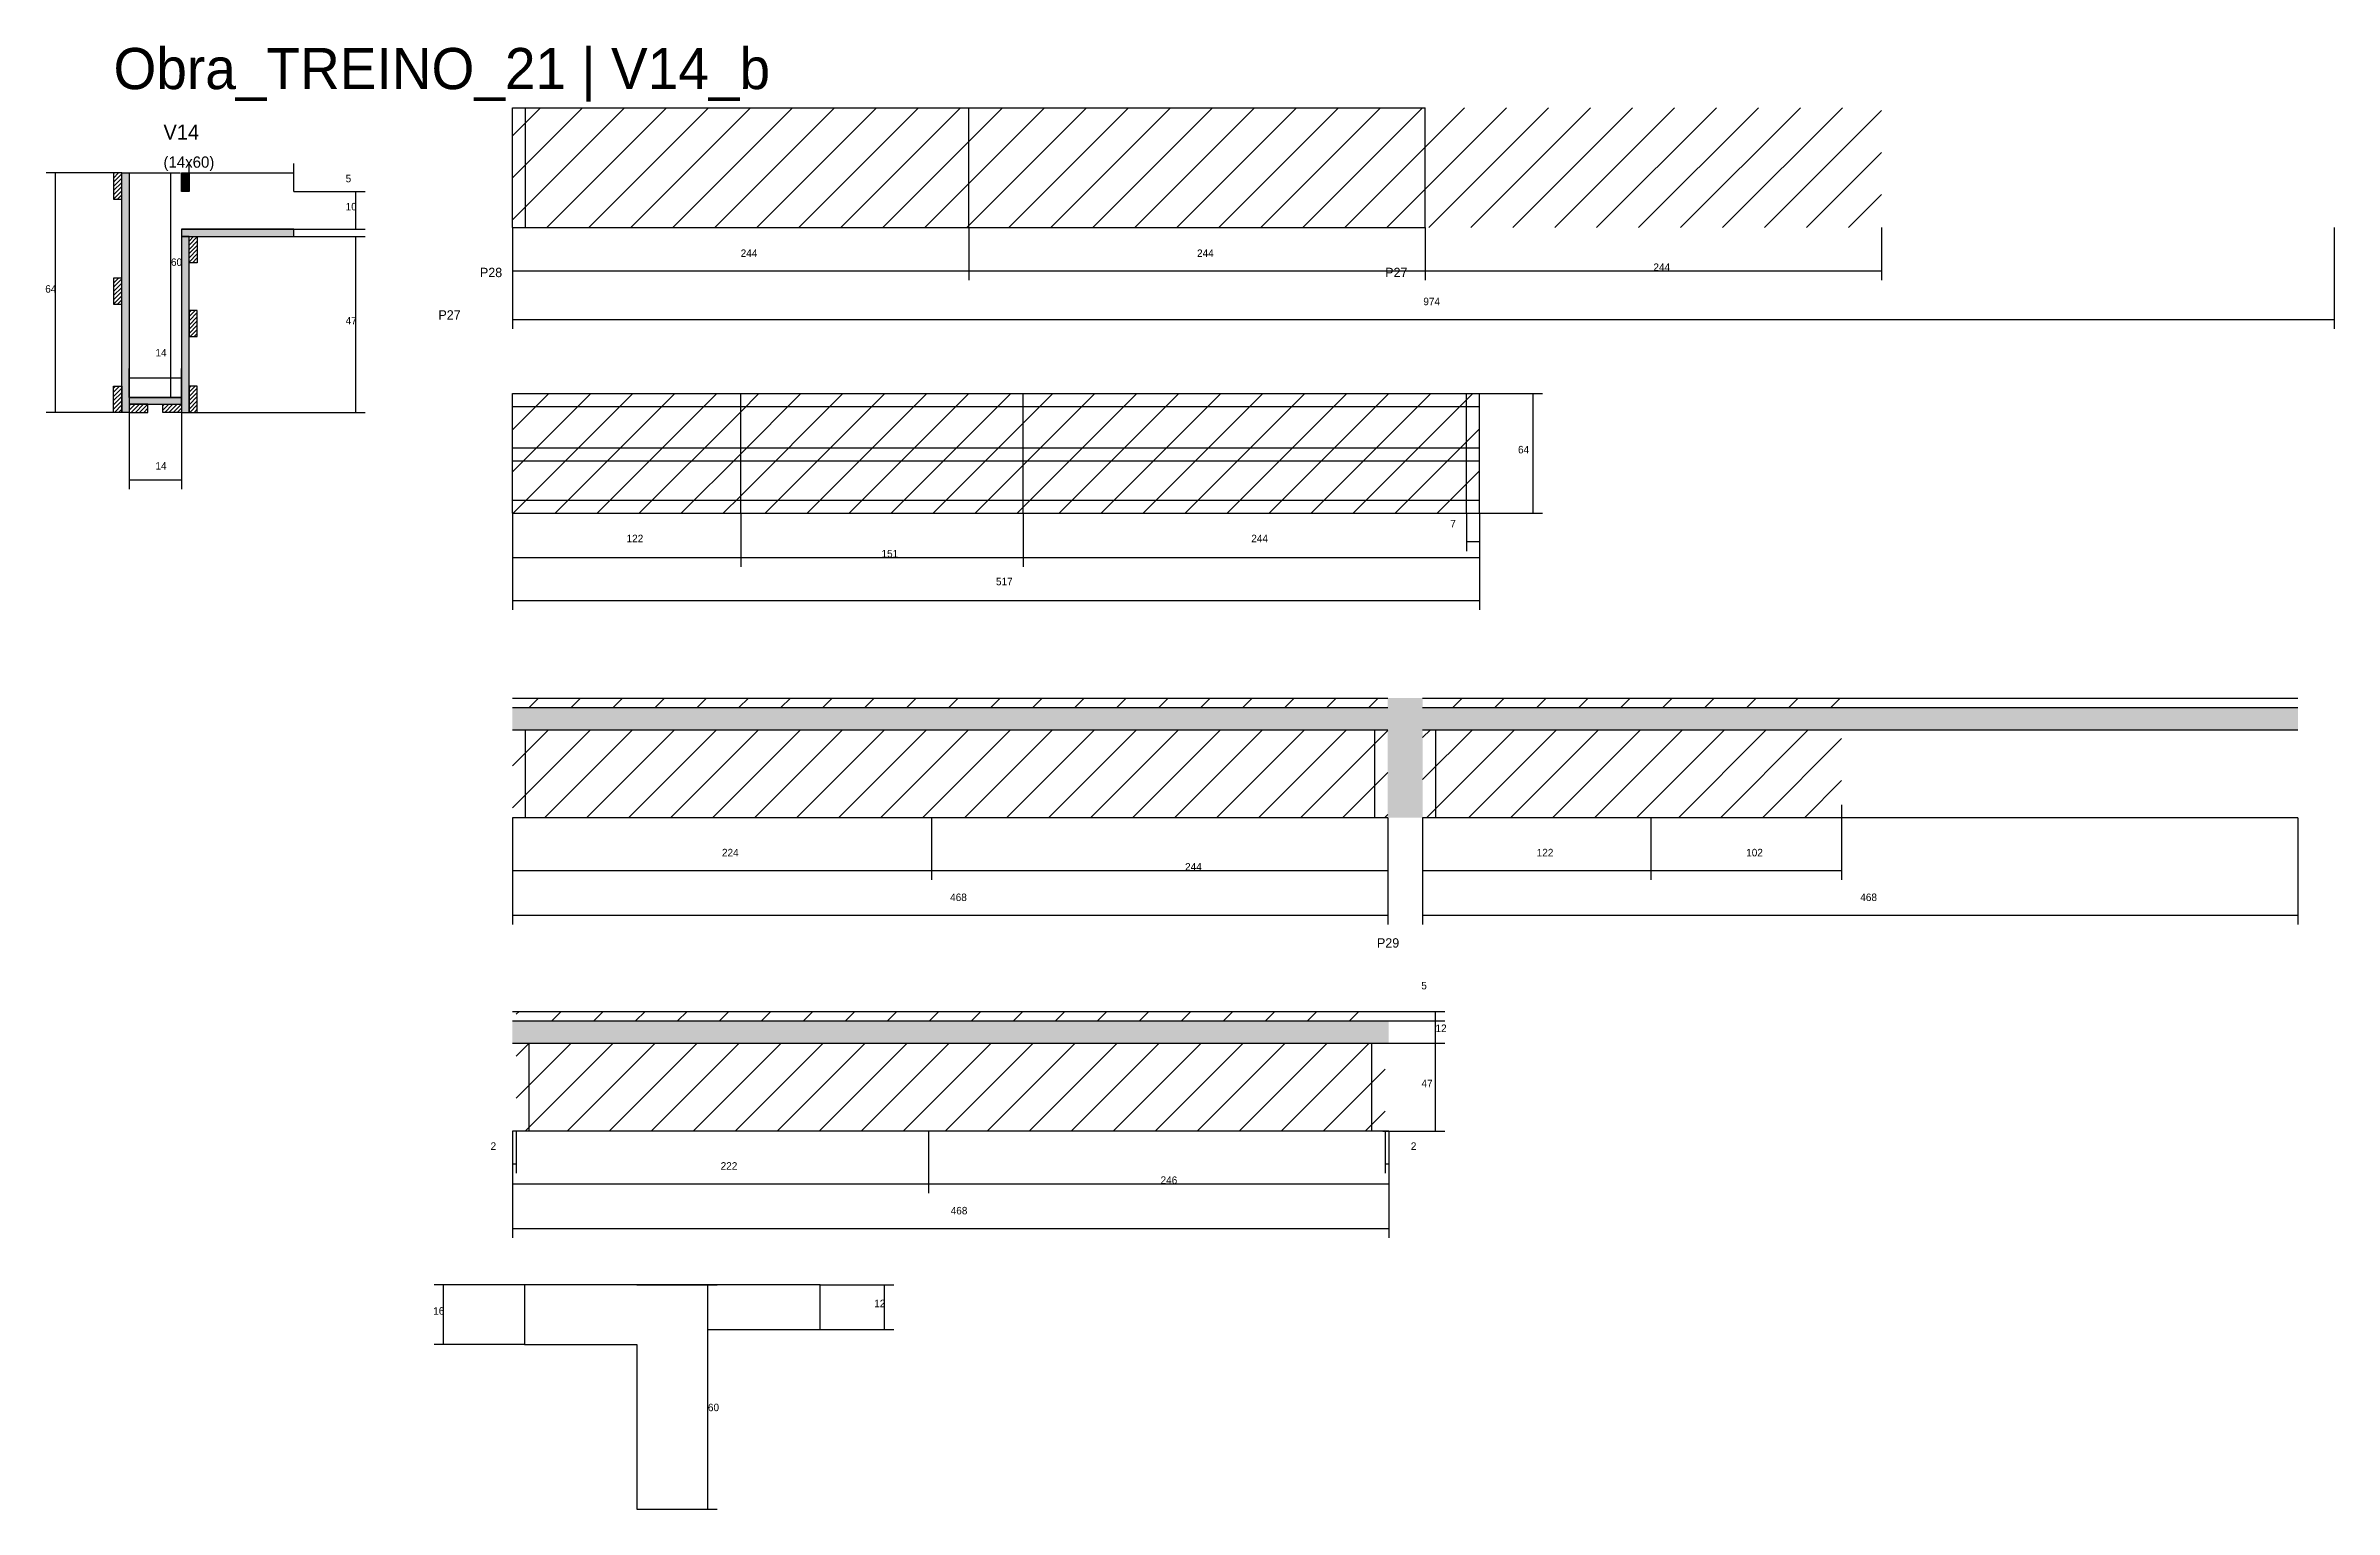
# Model space of a CAD drawing. Header units: metres. Extents: x -41 to 34800, y -36000 to 1848.
# Drawn here: x 14544 to 15767, y -24219 to -23437 of the extents above; entities that cross this region are included whole.
import ezdxf

# ---------------------------------------------------------------- set-up
doc = ezdxf.new("R2010")
doc.units = ezdxf.units.M
for name, color, linetype in [('CONCRETO', 251, 'Continuous'), ('COTA', 4, 'Continuous'), ('Cota Seção (2x)', 4, 'Continuous'), ('Hachura', 253, 'Continuous'), ('LABEL_ID', 3, 'Continuous'), ('Madeira', 126, 'Continuous'), ('NOMENCLATURA', 7, 'Continuous'), ('Painéis', 200, 'Continuous'), ('SARR_2.2x7', 40, 'Continuous'), ('Texto Seção', 7, 'Continuous')]:
    doc.layers.add(name, color=color, linetype=linetype)

msp = doc.modelspace()

# ---------------------------------------------------------------- texts
at = {"layer": 'COTA'}
for s, p in [('5', (14704.1, -23509.8)), ('10', (14704.1, -23524.8)), ('244', (14915.3, -23549.7)), ('244', (15159.3, -23549.7)), ('64', (14543.5, -23568.8)), ('244', (15403.3, -23557.2)), ('974', (15280.3, -23575.5)), ('47', (14704.1, -23585.8)), ('64', (15330.9, -23654.7)), ('14', (14602.4, -23663.4)), ('122', (14854.3, -23702.2)), ('244', (15188.3, -23702.2)), ('7', (15294.7, -23694.3)), ('151', (14990.6, -23710.3)), ('517', (15051.8, -23725.2)), ('224', (14905.3, -23870.1)), ('122', (15340.9, -23870.1)), ('102', (15452.9, -23870.1)), ('244', (15152.9, -23877.7)), ('468', (15027.3, -23894)), ('468', (15513.9, -23894)), ('5', (15279.2, -23941.2)), ('12', (15286.8, -23964)), ('47', (15279.3, -23993.5)), ('2', (14781.6, -24027)), ('2', (15273.6, -24027)), ('222', (14904.6, -24037.6)), ('246', (15139.8, -24045.2)), ('468', (15027.6, -24061.5)), ('16', (14750.9, -24115.1)), ('12', (14986.7, -24111.1))]:
    msp.add_text(s, height=4, dxfattribs=at).set_placement(p)
at = {"layer": 'Cota Seção (2x)'}
for s, p in [('60', (14610.7, -23554.5)), ('14', (14602.4, -23602.9)), ('60', (14897.8, -24166.7))]:
    msp.add_text(s, height=4, dxfattribs=at).set_placement(p)
at = {"layer": 'LABEL_ID'}
msp.add_text('Obra_TREINO_21 | V14_b', height=22, dxfattribs=at).set_placement((14580, -23460))
at = {"layer": 'NOMENCLATURA'}
for s, p in [('P28', (14775.9, -23560.5)), ('P27', (15259.9, -23560.5)), ('P27', (14753.7, -23583.2)), ('P29', (15255.5, -23918.9))]:
    msp.add_text(s, height=5, dxfattribs=at).set_placement(p)
at = {"layer": 'Texto Seção'}
for s, height, p in [('V14', 8, (14606.7, -23487)), ('(14x60)', 6, (14606.7, -23502))]:
    msp.add_text(s, height=height, dxfattribs=at).set_placement(p)

# ---------------------------------------------------------------- hatches: boundary and pattern name
at = {"layer": 'COTA'}
h = msp.add_hatch(dxfattribs=at)
h.set_pattern_fill('AR-CONC', scale=0.03)
h.paths.add_polyline_path([(15279.9, -23802.5), (15747.9, -23802.5), (15747.9, -23790.5), (15279.9, -23790.5), (15279.9, -23785.5), (15261.3, -23785.5), (15261.3, -23790.5), (14793.3, -23790.5), (14793.3, -23802.5), (15261.3, -23802.5), (15261.3, -23849.5), (15279.9, -23849.5)])
h = msp.add_hatch(dxfattribs=at)
h.set_pattern_fill('AR-CONC', scale=0.03)
h.paths.add_polyline_path([(14793.3, -23958), (14793.3, -23970), (15261.8, -23970), (15261.8, -23958)])
at = {"layer": 'Hachura'}
h = msp.add_hatch(dxfattribs=at)
h.set_pattern_fill('ANSI31', scale=5)
h.paths.add_polyline_path([(15037.3, -23534), (15037.3, -23470), (14793.3, -23470), (14793.3, -23534)])
h = msp.add_hatch(dxfattribs=at)
h.set_pattern_fill('ANSI31', scale=5)
h.paths.add_polyline_path([(15037.3, -23470), (15037.3, -23534), (15281.3, -23534), (15281.3, -23470)])
h = msp.add_hatch(dxfattribs=at)
h.set_pattern_fill('ANSI31', scale=5)
h.paths.add_polyline_path([(15525.3, -23534), (15525.3, -23470), (15281.3, -23470), (15281.3, -23534)])
h = msp.add_hatch(dxfattribs=at)
h.set_pattern_fill('ANSI31', scale=0.5)
h.paths.add_polyline_path([(14584.4, -23504.8), (14580, -23504.8), (14580, -23504.8), (14580, -23518.8), (14580, -23518.8), (14584.4, -23518.8), (14584.4, -23518.8), (14584.4, -23504.8)])
h = msp.add_hatch(color=8, dxfattribs=at)
h.dxf.hatch_style = 1
h.paths.add_polyline_path([(14584.4, -23504.8), (14588.4, -23504.8), (14588.4, -23504.8), (14588.4, -23632.8), (14588.4, -23632.8), (14584.4, -23632.8), (14584.4, -23632.8), (14584.4, -23504.8)])
h = msp.add_hatch(color=8, dxfattribs=at)
h.dxf.hatch_style = 1
h.paths.add_polyline_path([(14616.4, -23504.8), (14620.4, -23504.8), (14620.4, -23504.8), (14620.4, -23514.8), (14620.4, -23514.8), (14616.4, -23514.8), (14616.4, -23514.8), (14616.4, -23504.8)])
h = msp.add_hatch(color=8, dxfattribs=at)
h.dxf.hatch_style = 1
h.paths.add_polyline_path([(14676.4, -23538.8), (14676.4, -23534.8), (14676.4, -23534.8), (14616.4, -23534.8), (14616.4, -23534.8), (14616.4, -23538.8), (14616.4, -23538.8), (14676.4, -23538.8)])
h = msp.add_hatch(color=8, dxfattribs=at)
h.dxf.hatch_style = 1
h.paths.add_polyline_path([(14620.4, -23538.8), (14616.4, -23538.8), (14616.4, -23538.8), (14616.4, -23632.8), (14616.4, -23632.8), (14620.4, -23632.8), (14620.4, -23632.8), (14620.4, -23538.8)])
h = msp.add_hatch(dxfattribs=at)
h.set_pattern_fill('ANSI31', scale=0.5)
h.paths.add_polyline_path([(14620.4, -23538.8), (14624.8, -23538.8), (14624.8, -23538.8), (14624.8, -23552.8), (14624.8, -23552.8), (14620.4, -23552.8), (14620.4, -23552.8), (14620.4, -23538.8)])
h = msp.add_hatch(dxfattribs=at)
h.set_pattern_fill('ANSI31', scale=0.5)
h.paths.add_polyline_path([(14580, -23575), (14584.4, -23575), (14584.4, -23575), (14584.4, -23561), (14584.4, -23561), (14580, -23561), (14580, -23561), (14580, -23575)])
h = msp.add_hatch(dxfattribs=at)
h.set_pattern_fill('ANSI31', scale=0.5)
h.paths.add_polyline_path([(14620.4, -23592.3), (14624.8, -23592.3), (14624.8, -23592.3), (14624.8, -23578.3), (14624.8, -23578.3), (14620.4, -23578.3), (14620.4, -23578.3), (14620.4, -23592.3)])
h = msp.add_hatch(dxfattribs=at)
h.set_pattern_fill('ANSI31', scale=0.5)
h.paths.add_polyline_path([(14584.4, -23632.8), (14580, -23632.8), (14580, -23632.8), (14580, -23618.8), (14580, -23618.8), (14584.4, -23618.8), (14584.4, -23618.8), (14584.4, -23632.8)])
h = msp.add_hatch(color=8, dxfattribs=at)
h.dxf.hatch_style = 1
h.paths.add_polyline_path([(14616.4, -23628.4), (14616.4, -23624.8), (14616.4, -23624.8), (14588.4, -23624.8), (14588.4, -23624.8), (14588.4, -23628.4), (14588.4, -23628.4), (14616.4, -23628.4)])
h = msp.add_hatch(dxfattribs=at)
h.set_pattern_fill('ANSI31', scale=0.5)
h.paths.add_polyline_path([(14620.4, -23632.8), (14624.8, -23632.8), (14624.8, -23632.8), (14624.8, -23618.8), (14624.8, -23618.8), (14620.4, -23618.8), (14620.4, -23618.8), (14620.4, -23632.8)])
h = msp.add_hatch(dxfattribs=at)
h.set_pattern_fill('ANSI31', scale=5)
h.paths.add_polyline_path([(14915.3, -23686.7), (14915.3, -23622.7), (14793.3, -23622.7), (14793.3, -23686.7)])
h = msp.add_hatch(dxfattribs=at)
h.set_pattern_fill('ANSI31', scale=5)
h.paths.add_polyline_path([(15066.3, -23686.7), (15066.3, -23622.7), (14915.3, -23622.7), (14915.3, -23686.7)])
h = msp.add_hatch(dxfattribs=at)
h.set_pattern_fill('ANSI31', scale=5)
h.paths.add_polyline_path([(15310.3, -23686.7), (15310.3, -23622.7), (15066.3, -23622.7), (15066.3, -23686.7)])
h = msp.add_hatch(dxfattribs=at)
h.set_pattern_fill('ANSI31', scale=0.5)
h.paths.add_polyline_path([(14598.4, -23632.8), (14598.4, -23628.4), (14598.4, -23628.4), (14588.4, -23628.4), (14588.4, -23628.4), (14588.4, -23632.8), (14588.4, -23632.8), (14598.4, -23632.8)])
h = msp.add_hatch(dxfattribs=at)
h.set_pattern_fill('ANSI31', scale=0.5)
h.paths.add_polyline_path([(14606.4, -23632.8), (14606.4, -23628.4), (14606.4, -23628.4), (14616.4, -23628.4), (14616.4, -23628.4), (14616.4, -23632.8), (14616.4, -23632.8), (14606.4, -23632.8)])
h = msp.add_hatch(dxfattribs=at)
h.set_pattern_fill('ANSI31', scale=5)
h.paths.add_polyline_path([(14793.3, -23785.5), (14793.3, -23790.5), (15017.3, -23790.5), (15017.3, -23785.5)])
h = msp.add_hatch(dxfattribs=at)
h.set_pattern_fill('ANSI31', scale=5)
h.paths.add_polyline_path([(15017.3, -23785.5), (15017.3, -23790.5), (15261.3, -23790.5), (15261.3, -23785.5)])
h = msp.add_hatch(dxfattribs=at)
h.set_pattern_fill('ANSI31', scale=5)
h.paths.add_polyline_path([(15279.9, -23785.5), (15279.9, -23790.5), (15401.9, -23790.5), (15401.9, -23785.5)])
h = msp.add_hatch(dxfattribs=at)
h.set_pattern_fill('ANSI31', scale=5)
h.paths.add_polyline_path([(15503.9, -23790.5), (15503.9, -23785.5), (15401.9, -23785.5), (15401.9, -23790.5)])
h = msp.add_hatch(dxfattribs=at)
h.set_pattern_fill('ANSI31', scale=5)
h.paths.add_polyline_path([(15017.3, -23849.5), (15017.3, -23802.5), (14793.3, -23802.5), (14793.3, -23849.5)])
h = msp.add_hatch(dxfattribs=at)
h.set_pattern_fill('ANSI31', scale=5)
h.paths.add_polyline_path([(15017.3, -23802.5), (15017.3, -23849.5), (15261.3, -23849.5), (15261.3, -23802.5)])
h = msp.add_hatch(dxfattribs=at)
h.set_pattern_fill('ANSI31', scale=5)
h.paths.add_polyline_path([(15401.9, -23849.5), (15401.9, -23802.5), (15279.9, -23802.5), (15279.9, -23849.5)])
h = msp.add_hatch(dxfattribs=at)
h.set_pattern_fill('ANSI31', scale=5)
h.paths.add_polyline_path([(15503.9, -23849.5), (15503.9, -23802.5), (15401.9, -23802.5), (15401.9, -23849.5)])
h = msp.add_hatch(dxfattribs=at)
h.set_pattern_fill('ANSI31', scale=5)
h.paths.add_polyline_path([(15015.8, -23958), (15015.8, -23953), (14795.3, -23953), (14795.3, -23958)])
h = msp.add_hatch(dxfattribs=at)
h.set_pattern_fill('ANSI31', scale=5)
h.paths.add_polyline_path([(15015.8, -23953), (15015.8, -23958), (15259.8, -23958), (15259.8, -23953)])
h = msp.add_hatch(dxfattribs=at)
h.set_pattern_fill('ANSI31', scale=5)
h.paths.add_polyline_path([(15015.8, -24017), (15015.8, -23970), (14795.3, -23970), (14795.3, -24017)])
h = msp.add_hatch(dxfattribs=at)
h.set_pattern_fill('ANSI31', scale=5)
h.paths.add_polyline_path([(15259.8, -24017), (15259.8, -23970), (15015.8, -23970), (15015.8, -24017)])

# ---------------------------------------------------------------- linework, layer by layer
at = {"layer": 'CONCRETO'}
msp.add_lwpolyline([(14957.8, -24123.1), (14957.8, -24099.1), (14799.8, -24099.1), (14799.8, -24131.1), (14859.8, -24131.1), (14859.8, -24219.1), (14897.8, -24219.1), (14897.8, -24133.1), (14897.8, -24123.1)], close=True, dxfattribs=at)
at = {"layer": 'COTA'}
for p, q in [((14620.4, -23504.8), (14620.4, -23499.8)), ((14676.4, -23514.8), (14676.4, -23499.8)), ((14584.4, -23504.8), (14544, -23504.8)), ((14549, -23632.8), (14549, -23504.8)), ((14620.4, -23504.8), (14676.4, -23504.8)), ((14676.4, -23514.8), (14714.6, -23514.8)), ((14709.6, -23534.8), (14709.6, -23514.8)), ((14676.4, -23534.8), (14714.6, -23534.8)), ((14676.4, -23538.8), (14714.6, -23538.8)), ((14709.6, -23632.8), (14709.6, -23538.8)), ((14793.3, -23534), (14793.3, -23562.2)), ((14793.3, -23534), (14793.3, -23588.1)), ((15037.3, -23534), (15037.3, -23562.2)), ((15037.3, -23534), (15037.3, -23562.2)), ((15281.3, -23534), (15281.3, -23562.2)), ((15281.3, -23534), (15281.3, -23562.2)), ((15525.3, -23534), (15525.3, -23562.2)), ((15767.3, -23534), (15767.3, -23588.1)), ((14793.3, -23557.2), (15037.3, -23557.2)), ((15037.3, -23557.2), (15281.3, -23557.2)), ((15281.3, -23557.2), (15525.3, -23557.2)), ((14793.3, -23583.1), (15767.3, -23583.1)), ((15310.3, -23622.7), (15344, -23622.7)), ((15339, -23686.7), (15339, -23622.7)), ((14580, -23632.8), (14544, -23632.8)), ((14588.4, -23632.8), (14588.4, -23673.9)), ((14616.4, -23632.8), (14616.4, -23673.9)), ((14624.8, -23632.8), (14714.6, -23632.8)), ((14588.4, -23668.9), (14616.4, -23668.9)), ((14793.3, -23686.7), (14793.3, -23715.3)), ((14793.3, -23686.7), (14793.3, -23738.3)), ((14915.3, -23686.7), (14915.3, -23715.3)), ((14915.3, -23686.7), (14915.3, -23715.3)), ((15066.3, -23686.7), (15066.3, -23715.3)), ((15066.3, -23686.7), (15066.3, -23715.3)), ((15303.3, -23686.7), (15303.3, -23706.9)), ((15310.3, -23686.7), (15310.3, -23715.3)), ((15310.3, -23686.7), (15344, -23686.7)), ((15310.3, -23686.7), (15310.3, -23738.3)), ((15310.3, -23686.7), (15310.3, -23706.9)), ((14793.3, -23710.3), (14915.3, -23710.3)), ((14915.3, -23710.3), (15066.3, -23710.3)), ((15066.3, -23710.3), (15310.3, -23710.3)), ((15303.3, -23701.9), (15310.3, -23701.9)), ((14793.3, -23733.3), (15310.3, -23733.3)), ((15503.9, -23842.5), (15503.9, -23882.7)), ((14793.3, -23849.5), (14793.3, -23882.7)), ((14793.3, -23849.5), (14793.3, -23906.6)), ((15017.3, -23849.5), (15017.3, -23882.7)), ((15017.3, -23849.5), (15017.3, -23882.7)), ((15261.3, -23849.5), (15261.3, -23882.7)), ((15261.3, -23849.5), (15261.3, -23906.6)), ((15279.9, -23849.5), (15279.9, -23882.7)), ((15279.9, -23849.5), (15279.9, -23906.6)), ((15401.9, -23849.5), (15401.9, -23882.7)), ((15401.9, -23849.5), (15401.9, -23882.7)), ((15747.9, -23849.5), (15747.9, -23906.6)), ((14793.3, -23877.7), (15017.3, -23877.7)), ((15017.3, -23877.7), (15261.3, -23877.7)), ((15279.9, -23877.7), (15401.9, -23877.7)), ((15401.9, -23877.7), (15503.9, -23877.7)), ((14793.3, -23901.6), (15261.3, -23901.6)), ((15279.9, -23901.6), (15747.9, -23901.6)), ((15258.7, -23953), (15291.8, -23953)), ((15286.8, -23958), (15286.8, -23953)), ((15258.7, -23958), (15291.8, -23958)), ((15258.7, -23958), (15291.8, -23958)), ((15286.8, -23970), (15286.8, -23958)), ((15258.7, -23970), (15291.8, -23970)), ((15258.7, -23970), (15291.8, -23970)), ((15286.8, -24017), (15286.8, -23970)), ((14793.3, -24017), (14793.3, -24050.2)), ((14793.3, -24017), (14793.3, -24074.1)), ((14793.3, -24017), (14793.3, -24039.5)), ((14795.3, -24017), (14795.3, -24039.5)), ((15015.8, -24017), (15015.8, -24050.2)), ((15015.8, -24017), (15015.8, -24050.2)), ((15258.7, -24017), (15291.8, -24017)), ((15259.8, -24017), (15259.8, -24039.5)), ((15261.8, -24017), (15261.8, -24050.2)), ((15261.8, -24017), (15261.8, -24074.1)), ((15261.8, -24017), (15261.8, -24039.5)), ((14793.3, -24034.5), (14795.3, -24034.5)), ((15259.8, -24034.5), (15261.8, -24034.5)), ((14793.3, -24045.2), (15015.8, -24045.2)), ((15015.8, -24045.2), (15261.8, -24045.2)), ((14793.3, -24069.1), (15261.8, -24069.1)), ((14799.8, -24099.1), (14751.4, -24099.1)), ((14756.4, -24131.1), (14756.4, -24099.1)), ((14957.8, -24099.1), (14997.2, -24099.1)), ((14992.2, -24123.1), (14992.2, -24099.1)), ((14957.8, -24123.1), (14997.2, -24123.1)), ((14799.8, -24131.1), (14751.4, -24131.1))]:
    msp.add_line(p, q, dxfattribs=at)
at = {"layer": 'Cota Seção (2x)'}
for p, q in [((14588.4, -23504.8), (14615.7, -23504.8)), ((14610.7, -23624.8), (14610.7, -23504.8)), ((14588.4, -23624.8), (14588.4, -23609.4)), ((14616.4, -23624.8), (14616.4, -23609.4)), ((14588.4, -23614.4), (14616.4, -23614.4)), ((14588.4, -23624.8), (14615.7, -23624.8)), ((14859.8, -24099.1), (14902.8, -24099.1)), ((14897.8, -24219.1), (14897.8, -24099.1)), ((14859.8, -24219.1), (14902.8, -24219.1))]:
    msp.add_line(p, q, dxfattribs=at)
at = {"layer": 'Madeira'}
for points in [[(14584.4, -23504.8), (14580, -23504.8), (14580, -23518.8), (14584.4, -23518.8)], [(14620.4, -23538.8), (14624.8, -23538.8), (14624.8, -23552.8), (14620.4, -23552.8)], [(14580, -23575), (14584.4, -23575), (14584.4, -23561), (14580, -23561)], [(14620.4, -23592.3), (14624.8, -23592.3), (14624.8, -23578.3), (14620.4, -23578.3)], [(14584.4, -23632.8), (14580, -23632.8), (14580, -23618.8), (14584.4, -23618.8)], [(14620.4, -23632.8), (14624.8, -23632.8), (14624.8, -23618.8), (14620.4, -23618.8)], [(14598.4, -23632.8), (14598.4, -23628.4), (14588.4, -23628.4), (14588.4, -23632.8)], [(14606.4, -23632.8), (14606.4, -23628.4), (14616.4, -23628.4), (14616.4, -23632.8)]]:
    msp.add_lwpolyline(points, close=True, dxfattribs=at)
at = {"layer": 'Painéis'}
for p, q in [((14793.3, -23470), (15281.3, -23470)), ((14793.3, -23534), (14793.3, -23470)), ((15037.3, -23534), (15037.3, -23470)), ((15281.3, -23534), (15281.3, -23470)), ((14616.4, -23534.8), (14676.4, -23534.8)), ((14793.3, -23534), (15281.3, -23534)), ((14588.4, -23624.8), (14616.4, -23624.8)), ((14793.3, -23622.7), (15310.3, -23622.7)), ((14793.3, -23686.7), (14793.3, -23622.7)), ((14915.3, -23686.7), (14915.3, -23622.7)), ((15066.3, -23686.7), (15066.3, -23622.7)), ((15310.3, -23686.7), (15310.3, -23622.7)), ((14793.3, -23686.7), (15310.3, -23686.7))]:
    msp.add_line(p, q, dxfattribs=at)
for points in [[(14584.4, -23504.8), (14588.4, -23504.8), (14588.4, -23632.8), (14584.4, -23632.8)], [(14616.4, -23504.8), (14620.4, -23504.8), (14620.4, -23514.8), (14616.4, -23514.8)], [(14676.4, -23538.8), (14676.4, -23534.8), (14616.4, -23534.8), (14616.4, -23538.8)], [(14620.4, -23538.8), (14616.4, -23538.8), (14616.4, -23632.8), (14620.4, -23632.8)], [(14616.4, -23628.4), (14616.4, -23624.8), (14588.4, -23624.8), (14588.4, -23628.4)]]:
    msp.add_lwpolyline(points, close=True, dxfattribs=at)
for points in [[(14793.3, -23785.5), (15261.3, -23785.5)], [(14793.3, -23790.5), (15261.3, -23790.5)], [(15279.9, -23785.5), (15747.9, -23785.5)], [(15279.9, -23790.5), (15747.9, -23790.5)], [(14793.3, -23802.5), (15261.3, -23802.5)], [(15279.9, -23802.5), (15747.9, -23802.5)], [(15261.3, -23849.5), (14793.3, -23849.5)], [(15747.9, -23849.5), (15279.9, -23849.5)], [(14793.3, -23953), (15261.8, -23953)], [(14793.3, -23958), (15261.8, -23958)], [(14793.3, -23970), (15261.8, -23970)], [(15261.8, -24017), (14793.3, -24017)]]:
    msp.add_lwpolyline(points, dxfattribs=at)
at = {"layer": 'SARR_2.2x7'}
for p, q in [((14800.3, -23534), (14800.3, -23470)), ((15303.3, -23686.7), (15303.3, -23622.7)), ((14793.3, -23629.7), (14915.3, -23629.7)), ((14915.3, -23629.7), (15066.3, -23629.7)), ((15066.3, -23629.7), (15310.3, -23629.7)), ((14793.3, -23651.7), (14915.3, -23651.7)), ((14793.3, -23658.7), (14915.3, -23658.7)), ((14915.3, -23651.7), (15066.3, -23651.7)), ((14915.3, -23658.7), (15066.3, -23658.7)), ((15066.3, -23651.7), (15310.3, -23651.7)), ((15066.3, -23658.7), (15310.3, -23658.7)), ((14793.3, -23679.7), (14915.3, -23679.7)), ((14915.3, -23679.7), (15066.3, -23679.7)), ((15066.3, -23679.7), (15310.3, -23679.7)), ((14800.3, -23849.5), (14800.3, -23802.5)), ((15254.3, -23849.5), (15254.3, -23802.5)), ((15286.9, -23849.5), (15286.9, -23802.5)), ((14802.3, -24017), (14802.3, -23970)), ((15252.8, -24017), (15252.8, -23970))]:
    msp.add_line(p, q, dxfattribs=at)

msp.set_redraw_order([(e.dxf.handle, doc.entitydb.next_handle()) for e in msp.query("TEXT MTEXT ATTDEF DIMENSION ARC_DIMENSION")])  # texts and dimensions are drawn at this point

doc.saveas('drawing.dxf')
